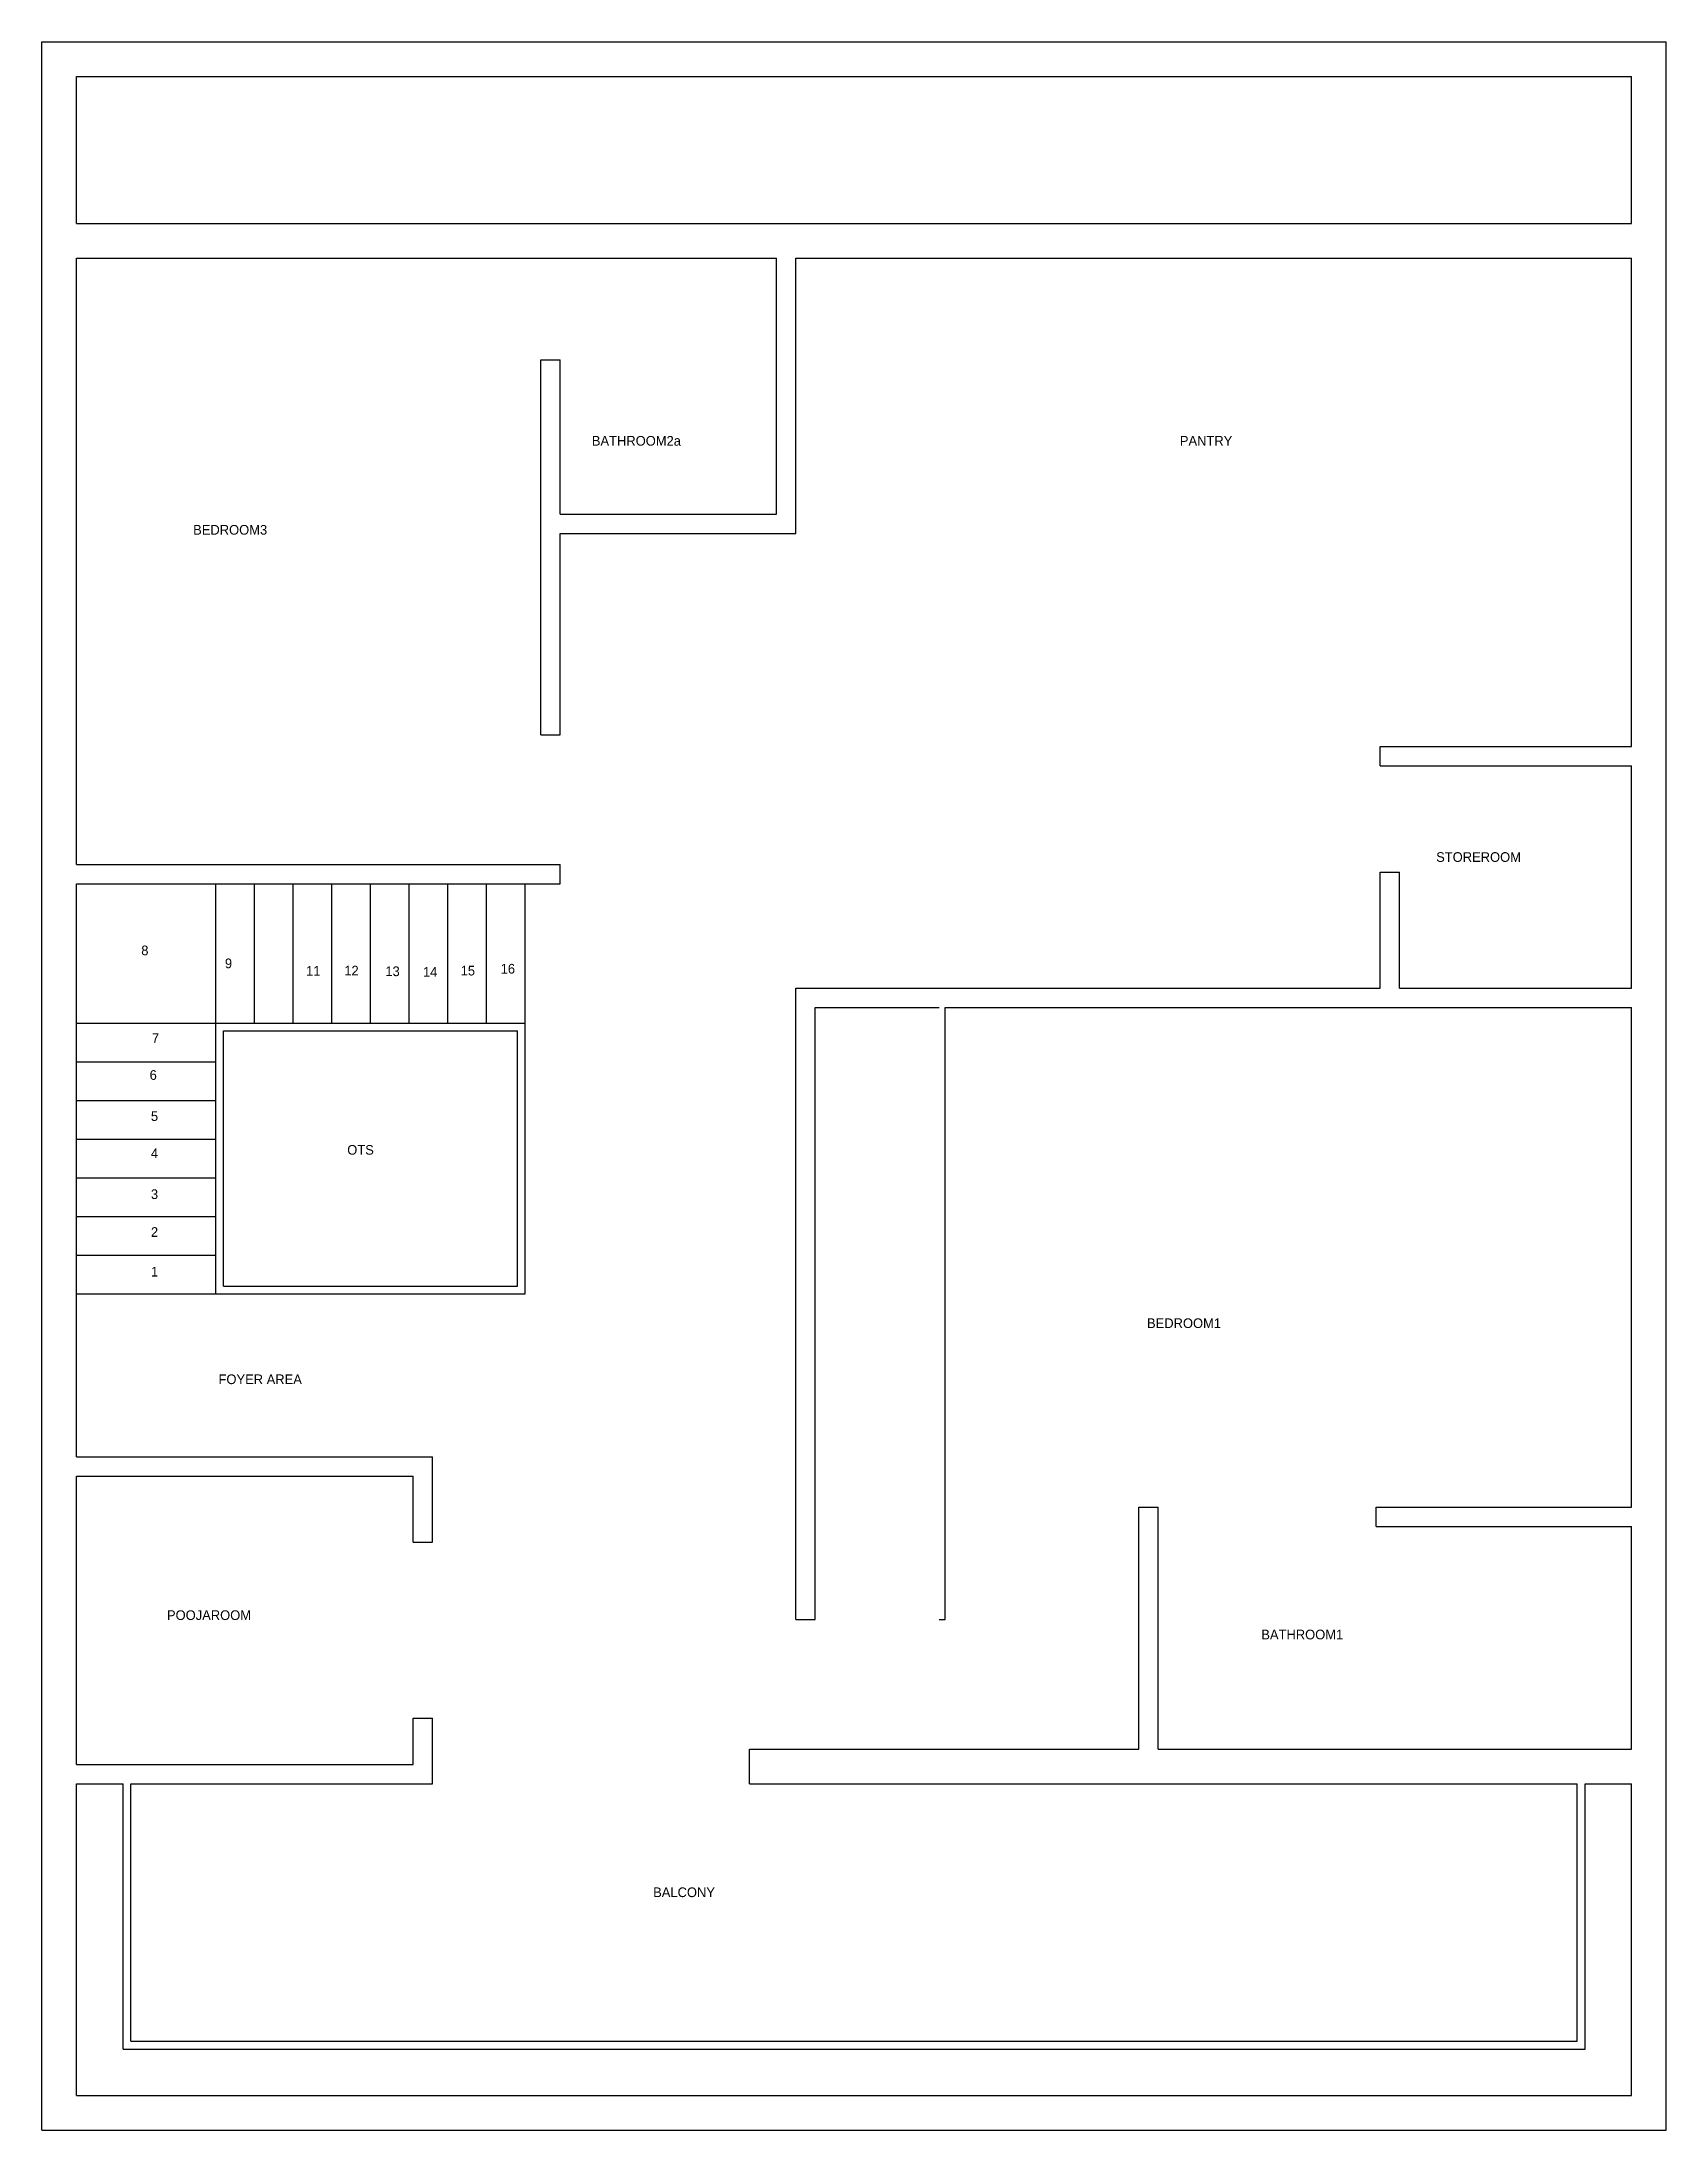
# Model space of a CAD drawing. Header units: metres. Extents: x 0 to 1007, y 0 to 540.
# Drawn here: x 587 to 1007, y 0 to 540 of the extents above; entities that cross this region are included whole.
import ezdxf

# ---------------------------------------------------------------- set-up
doc = ezdxf.new("R2010")
doc.units = ezdxf.units.M
for name, color, linetype in [('Balcony', 7, 'Continuous'), ('BathRoom1', 7, 'Continuous'), ('BathRoom2a', 7, 'Continuous'), ('BedRoom1', 7, 'Continuous'), ('BedRoom3', 7, 'Continuous'), ('Boundary', 7, 'Continuous'), ('FoyerArea', 7, 'Continuous'), ('OTS', 7, 'Continuous'), ('Pantry', 7, 'Continuous'), ('PoojaRoom', 7, 'Continuous'), ('Staircase', 7, 'Continuous'), ('StoreRoom', 7, 'Continuous')]:
    doc.layers.add(name, color=color, linetype=linetype)

msp = doc.modelspace()

# ---------------------------------------------------------------- texts
at = {"layer": 'Balcony', "insert": (745.17, 62.78), "char_height": 2.5, "attachment_point": 1}
msp.add_mtext('BALCONY', dxfattribs=at)
at = {"layer": 'BathRoom1', "insert": (902.41, 129.42), "char_height": 2.5, "attachment_point": 1}
msp.add_mtext('BATHROOM1', dxfattribs=at)
at = {"layer": 'BathRoom2a', "insert": (729.32, 438.07), "char_height": 2.5, "attachment_point": 1}
msp.add_mtext('BATHROOM2a', dxfattribs=at)
at = {"layer": 'BedRoom1', "insert": (872.86, 209.92), "char_height": 2.5, "attachment_point": 1}
msp.add_mtext('BEDROOM1', dxfattribs=at)
at = {"layer": 'BedRoom3', "insert": (626.24, 415.06), "char_height": 2.5, "attachment_point": 1}
msp.add_mtext('BEDROOM3', dxfattribs=at)
at = {"layer": 'FoyerArea', "insert": (632.8, 195.42), "char_height": 2.5, "attachment_point": 1}
msp.add_mtext('FOYER AREA', dxfattribs=at)
at = {"layer": 'OTS', "insert": (666.08, 254.74), "char_height": 2.5, "attachment_point": 1}
msp.add_mtext('OTS', dxfattribs=at)
at = {"layer": 'Pantry', "insert": (881.35, 438.07), "char_height": 2.5, "attachment_point": 1}
msp.add_mtext('PANTRY', dxfattribs=at)
at = {"layer": 'PoojaRoom', "insert": (619.47, 134.43), "char_height": 2.5, "attachment_point": 1}
msp.add_mtext('POOJAROOM', dxfattribs=at)
at = {"layer": 'Staircase', "char_height": 2.5, "attachment_point": 1}
for s, insert in [('8', (612.82, 306.31)), ('9', (634.45, 302.96)), ('11', (655.43, 301.03)), ('12', (665.31, 301.08)), ('13', (675.93, 300.91)), ('14', (685.65, 300.75)), ('15', (695.4, 301.08)), ('16', (705.74, 301.57)), ('7', (615.56, 283.59)), ('6', (614.99, 274.09)), ('5', (615.32, 263.46)), ('4', (615.32, 253.87)), ('3', (615.32, 243.28)), ('2', (615.32, 233.49)), ('1', (615.32, 223.24))]:
    msp.add_mtext(s, dxfattribs=dict(at, insert=insert))
at = {"layer": 'StoreRoom', "insert": (947.62, 330.45), "char_height": 2.5, "attachment_point": 1}
msp.add_mtext('STOREROOM', dxfattribs=at)

# ---------------------------------------------------------------- linework, layer by layer
at = {"layer": 'Balcony'}
for p, q in [((688.1, 89.56), (688.1, 106.56)), ((770.1, 89.56), (770.1, 98.56)), ((608.1, 21), (608.1, 89.56)), ((610.1, 23), (610.1, 89.56)), ((610.1, 89.56), (688.1, 89.56)), ((770.1, 89.56), (984.1, 89.56)), ((984.1, 23), (984.1, 89.56)), ((986.1, 21), (986.1, 89.56)), ((610.1, 23), (984.1, 23)), ((608.1, 21), (986.1, 21))]:
    msp.add_line(p, q, dxfattribs=at)
at = {"layer": 'BathRoom1'}
for p, q in [((875.7, 98.56), (875.7, 161.08)), ((932.1, 156.08), (932.1, 161.08)), ((932.1, 156.08), (998.1, 156.08)), ((998.1, 98.56), (998.1, 156.08)), ((875.7, 98.56), (998.1, 98.56))]:
    msp.add_line(p, q, dxfattribs=at)
at = {"layer": 'BathRoom2a'}
for p, q in [((716.1, 484.05), (777.1, 484.05)), ((777.1, 417.87), (777.1, 484.05)), ((716.1, 457.78), (721.1, 457.78)), ((721.1, 417.87), (721.1, 457.78)), ((721.1, 417.87), (777.1, 417.87))]:
    msp.add_line(p, q, dxfattribs=at)
at = {"layer": 'BedRoom1'}
for p, q in [((721.1, 322.26), (721.1, 327.26)), ((787.1, 132.08), (787.1, 290.26)), ((787.1, 290.26), (819.15, 290.26)), ((820.7, 132.08), (820.7, 290.26)), ((820.7, 290.26), (998.1, 290.26)), ((998.1, 161.08), (998.1, 290.26)), ((870.7, 98.56), (870.7, 161.08)), ((870.7, 161.08), (875.7, 161.08)), ((932.1, 161.08), (998.1, 161.08)), ((770.1, 98.56), (870.7, 98.56))]:
    msp.add_line(p, q, dxfattribs=at)
at = {"layer": 'BedRoom3'}
for p, q in [((596.1, 327.26), (596.1, 484.05)), ((596.1, 484.05), (716.1, 484.05)), ((716.1, 360.78), (716.1, 457.78)), ((716.1, 360.78), (721.1, 360.78)), ((596.1, 327.26), (721.1, 327.26)), ((782.1, 132.08), (787.1, 132.08)), ((819.15, 132.08), (820.7, 132.08))]:
    msp.add_line(p, q, dxfattribs=at)
at = {"layer": 'Boundary'}
for p, q in [((587.1, 0), (587.1, 540)), ((587.1, 540), (1007.1, 540)), ((1007.1, 0), (1007.1, 540)), ((596.1, 493.05), (596.1, 531)), ((596.1, 531), (998.1, 531)), ((998.1, 493.05), (998.1, 531)), ((596.1, 493.05), (998.1, 493.05)), ((596.1, 9), (596.1, 89.56)), ((596.1, 89.56), (608.1, 89.56)), ((986.1, 89.56), (998.1, 89.56)), ((998.1, 9), (998.1, 89.56)), ((596.1, 9), (998.1, 9)), ((587.1, 0), (1007.1, 0))]:
    msp.add_line(p, q, dxfattribs=at)
at = {"layer": 'FoyerArea'}
for p, q in [((782.1, 132.08), (782.1, 295.26)), ((596.1, 174.08), (596.1, 216.26)), ((596.1, 174.08), (688.1, 174.08)), ((688.1, 152.08), (688.1, 174.08))]:
    msp.add_line(p, q, dxfattribs=at)
at = {"layer": 'OTS'}
for p, q in [((712.1, 216.26), (712.1, 286.26)), ((634.1, 218.26), (634.1, 284.26)), ((634.1, 284.26), (710.1, 284.26)), ((710.1, 218.26), (710.1, 284.26)), ((632.1, 216.26), (712.1, 216.26)), ((634.1, 218.26), (710.1, 218.26))]:
    msp.add_line(p, q, dxfattribs=at)
at = {"layer": 'Pantry'}
for p, q in [((782.1, 412.87), (782.1, 484.05)), ((782.1, 484.05), (998.1, 484.05)), ((998.1, 357.78), (998.1, 484.05)), ((721.1, 360.78), (721.1, 412.87)), ((721.1, 412.87), (782.1, 412.87)), ((933.1, 357.78), (998.1, 357.78)), ((933.1, 295.26), (933.1, 325.26)), ((782.1, 295.26), (933.1, 295.26))]:
    msp.add_line(p, q, dxfattribs=at)
at = {"layer": 'PoojaRoom'}
for p, q in [((596.1, 94.56), (596.1, 169.08)), ((596.1, 169.08), (683.1, 169.08)), ((683.1, 152.08), (683.1, 169.08)), ((683.1, 152.08), (688.1, 152.08)), ((683.1, 106.56), (688.1, 106.56)), ((683.1, 94.56), (683.1, 106.56)), ((596.1, 94.56), (683.1, 94.56))]:
    msp.add_line(p, q, dxfattribs=at)
at = {"layer": 'Staircase'}
for p, q in [((596.1, 322.26), (721.1, 322.26)), ((596.1, 216.26), (596.1, 322.26)), ((632.1, 216.26), (632.1, 322.26)), ((642.1, 286.26), (642.1, 322.26)), ((652.1, 286.26), (652.1, 322.26)), ((662.1, 286.26), (662.1, 322.26)), ((672.1, 286.26), (672.1, 322.26)), ((682.1, 286.26), (682.1, 322.26)), ((692.1, 286.26), (692.1, 322.26)), ((702.1, 286.26), (702.1, 322.26)), ((712.1, 286.26), (712.1, 322.26)), ((596.1, 286.26), (712.1, 286.26)), ((596.1, 276.26), (632.1, 276.26)), ((596.1, 266.26), (632.1, 266.26)), ((596.1, 256.26), (632.1, 256.26)), ((596.1, 246.26), (632.1, 246.26)), ((596.1, 236.26), (632.1, 236.26)), ((596.1, 226.26), (632.1, 226.26)), ((596.1, 216.26), (632.1, 216.26))]:
    msp.add_line(p, q, dxfattribs=at)
at = {"layer": 'StoreRoom'}
for p, q in [((933.1, 352.78), (933.1, 357.78)), ((933.1, 352.78), (998.1, 352.78)), ((998.1, 295.26), (998.1, 352.78)), ((933.1, 325.26), (938.1, 325.26)), ((938.1, 295.26), (938.1, 325.26)), ((938.1, 295.26), (998.1, 295.26))]:
    msp.add_line(p, q, dxfattribs=at)

msp.set_redraw_order([(e.dxf.handle, doc.entitydb.next_handle()) for e in msp.query("TEXT MTEXT ATTDEF DIMENSION ARC_DIMENSION")])  # texts and dimensions are drawn at this point

doc.saveas('drawing.dxf')
